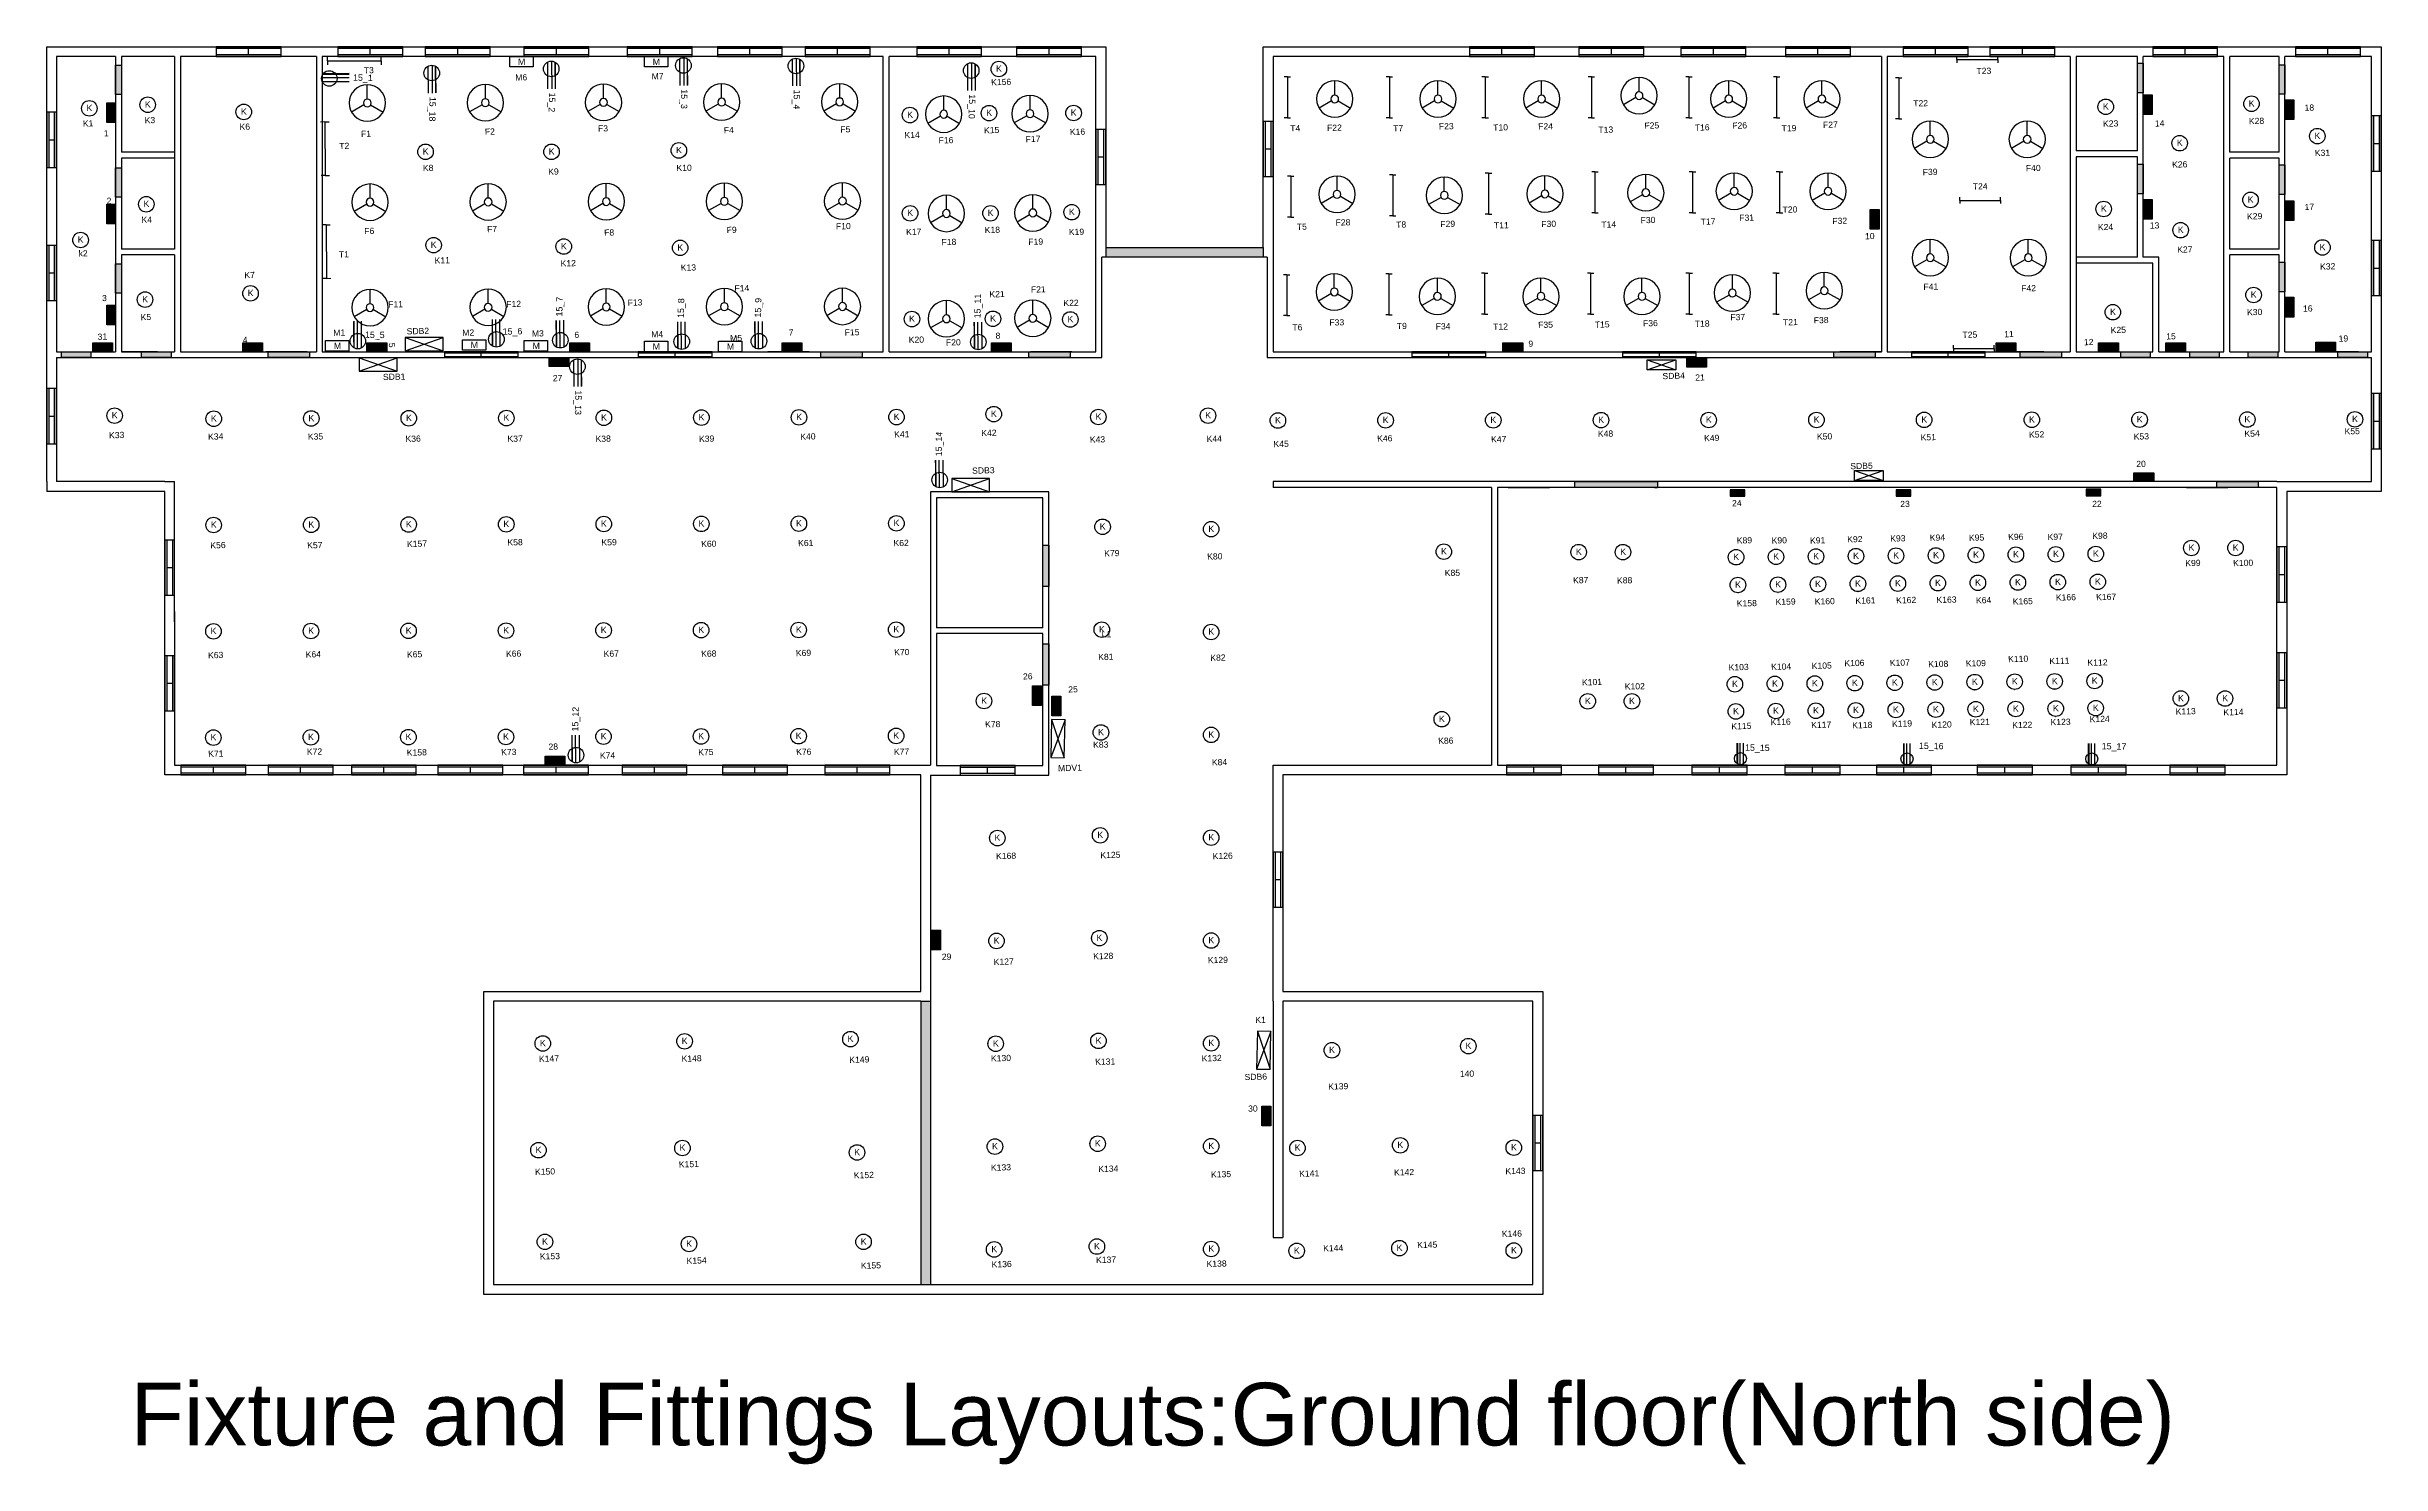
# Model space of a CAD drawing. Header units: inches. Extents: x 29 to 3534, y -159 to 1281.
# Drawn here: x 29 to 2401, y -159 to 1281 of the extents above; entities that cross this region are included whole.
import ezdxf

# ---------------------------------------------------------------- set-up
doc = ezdxf.new("R2010")
doc.units = ezdxf.units.IN
doc.header["$MEASUREMENT"] = 0
doc.layers.add('Door', color=7, linetype='Continuous', true_color=0xf00e0a)
doc.layers.add('Window', color=7, linetype='Continuous', true_color=0xd6300a)
doc.layers.add('Electrical Blocks', color=7, linetype='Continuous')
doc.layers.add('hatches', color=7, linetype='Continuous')
doc.styles.get("Standard").update_dxf_attribs({"font": 'arial.ttf'})

msp = doc.modelspace()

# ---------------------------------------------------------------- texts
at = {"layer": 'Electrical Blocks'}
for s, rotation, p in [('T3', 1.5415, (351.4, 1253.9)), ('T23', 1.5415, (1989.9, 1253.2)), ('M6', 1.5415, (505.3, 1246.6)), ('M7', 1.5415, (643.9, 1247.8)), ('K156', 1.5415, (988.8, 1241.8)), ('K3', 1.5415, (128.8, 1203.2)), ('T22', 1.5415, (1925.7, 1220.3)), ('18', 1.5415, (2323.3, 1215.9)), ('K1', 1.5415, (66, 1199.8)), ('K1', 1.5415, (66, 1199.8)), ('1', 1.5415, (87.3, 1189.9)), ('K6', 1.5415, (225.2, 1196.5)), ('F1', 1.5415, (348.6, 1189.3)), ('F2', 1.5415, (474.4, 1191.6)), ('F3', 1.5415, (589.4, 1194.8)), ('F4', 1.5415, (717.2, 1193)), ('F5', 1.5415, (835.6, 1193.8)), ('K14', 1.5415, (900.8, 1188)), ('F16', 1.5415, (935.4, 1182.7)), ('K15', 1.5415, (981.6, 1193)), ('F17', 1.5415, (1023.9, 1184)), ('K16', 1.5415, (1068.8, 1191.3)), ('T4', 1.5415, (1292.7, 1194.9)), ('F22', 1.5415, (1330.1, 1195.4)), ('T7', 1.5415, (1397.3, 1194.9)), ('F23', 1.5415, (1443.7, 1196.9)), ('T10', 1.5415, (1498.9, 1195.7)), ('F24', 1.5415, (1544.6, 1196.9)), ('T13', 1.5415, (1605.8, 1193.4)), ('F25', 1.5415, (1652.6, 1197.7)), ('T16', 1.5415, (1703.7, 1195.7)), ('F26', 1.5415, (1741.8, 1197.7)), ('T19', 1.5415, (1791.9, 1194.9)), ('F27', 1.5415, (1834, 1198.5)), ('K23', 1.5415, (2118.5, 1199.7)), ('14', 1.5415, (2171.2, 1199.9)), ('K28', 1.5415, (2266.7, 1202.3)), ('T2', 1.5415, (326.5, 1177)), ('K26', 1.5415, (2188.7, 1158.1)), ('K31', 1.5415, (2333.7, 1169.9)), ('K8', 1.5415, (411.5, 1154.6)), ('K9', 1.5415, (538.8, 1150.9)), ('K10', 1.5415, (669.1, 1154.6)), ('F39', 1.5415, (1935.3, 1150.5)), ('T24', 1.5415, (1986.2, 1135.9)), ('F40', 1.5415, (2040.1, 1154.4)), ('2', 1.5415, (90.2, 1121.3)), ('T20', 1.5415, (1792.9, 1112.3)), ('17', 1.5415, (2323.3, 1115)), ('K4', 1.5415, (125.6, 1102)), ('F6', 1.5415, (351.9, 1090.6)), ('F7', 1.5415, (476.7, 1092.5)), ('F8', 1.5415, (595.6, 1089)), ('F9', 1.5415, (720.1, 1091.7)), ('F10', 1.5415, (831.1, 1095.4)), ('K17', 1.5415, (902.4, 1089.6)), ('K18', 1.5415, (982.3, 1091.6)), ('K19', 1.5415, (1067.8, 1089.6)), ('T5', 1.5415, (1299.4, 1094.9)), ('F28', 1.5415, (1338.8, 1099.2)), ('T8', 1.5415, (1400.3, 1097.1)), ('F29', 1.5415, (1445.2, 1097.7)), ('T11', 1.5415, (1499.7, 1096.3)), ('F30', 1.5415, (1547.8, 1097.7)), ('T14', 1.5415, (1608.8, 1097.1)), ('F30', 1.5415, (1648.7, 1101.6)), ('T17', 1.5415, (1709.7, 1100.1)), ('F31', 1.5415, (1748.9, 1104)), ('F32', 1.5415, (1843.5, 1100.8)), ('10', 1.5415, (1876.7, 1085.4)), ('K24', 1.5415, (2113.3, 1094.5)), ('13', 1.5415, (2166, 1096.2)), ('K29', 1.5415, (2264.8, 1105.5)), ('k2', 1.5415, (61.7, 1067.8)), ('T1', 1.5415, (326.1, 1066.8)), ('F18', 1.5415, (938.4, 1079.3)), ('F19', 1.5415, (1026.6, 1079.6)), ('K27', 1.5415, (2193.9, 1071.7)), ('K7', 1.5415, (230.1, 1045.8)), ('K11', 1.5415, (423.4, 1060.7)), ('K12', 1.5415, (551.4, 1057.7)), ('K13', 1.5415, (673.5, 1053.3)), ('K32', 1.5415, (2339, 1054.5)), ('3', 1.5415, (85.5, 1022.5)), ('F11', 1.5415, (376.2, 1016)), ('F12', 1.5415, (496.2, 1016.3)), ('F13', 1.5415, (619.5, 1017.8)), ('F14', 1.5415, (728, 1032.3)), ('K21', 1.5415, (987.1, 1026.3)), ('F21', 1.5415, (1029.2, 1031.1)), ('K22', 1.5415, (1062.2, 1017.4)), ('F41', 1.5415, (1936, 1033.9)), ('F42', 1.5415, (2035.4, 1032.3)), ('K5', 1.5415, (124.7, 1003.1)), ('T6', 1.5415, (1294.9, 992.6)), ('F33', 1.5415, (1332.5, 997.6)), ('T9', 1.5415, (1401, 994)), ('F34', 1.5415, (1440.5, 993.6)), ('T12', 1.5415, (1498.9, 993.3)), ('F35', 1.5415, (1544.6, 995.2)), ('T15', 1.5415, (1602.1, 995.5)), ('F36', 1.5415, (1651.1, 996.8)), ('T18', 1.5415, (1703.7, 996.3)), ('F37', 1.5415, (1739.9, 1003)), ('T21', 1.5415, (1793.4, 997.8)), ('F38', 1.5415, (1824.6, 999.9)), ('K25', 1.5415, (2126.3, 989.9)), ('K30', 1.5415, (2264.8, 1008.1)), ('16', 1.5415, (2321.7, 1011.8)), ('31', 1.5415, (81, 983.2)), ('4', 1.5415, (228.5, 980)), ('M1', 1.5415, (320.4, 987.2)), ('5', 271.5415, (376.8, 980.1)), ('SDB2', 1.5415, (395, 988.7)), ('M2', 1.5415, (451.5, 987.2)), ('M3', 1.5415, (522.2, 986.4)), ('6', 1.5415, (565.4, 985.1)), ('M4', 1.5415, (643.5, 985.6)), ('M5', 1.5415, (723.6, 981.7)), ('7', 1.5415, (783.1, 987.4)), ('F15', 1.5415, (840, 987.5)), ('K20', 1.5415, (905.1, 980)), ('F20', 1.5415, (942.9, 977.3)), ('8', 1.5415, (993.4, 984.2)), ('9', 1.5415, (1534.7, 976.1)), ('T25', 1.5415, (1975.7, 985.1)), ('11', 1.5415, (2018.1, 985.8)), ('12', 1.5415, (2099.1, 977.7)), ('15', 1.5415, (2182.7, 983.5)), ('19', 1.5415, (2357.9, 981.3)), ('SDB1', 1.5415, (370.9, 942.3)), ('SDB4', 1.5415, (1670.9, 943.2)), ('27', 1.5415, (543.5, 941.1)), ('21', 1.5415, (1704.2, 941.7)), ('K33', 1.5415, (92.6, 883.1)), ('K34', 1.5415, (193.2, 881.6)), ('K35', 1.5415, (294.6, 881.6)), ('K36', 1.5415, (393.8, 879.4)), ('K37', 1.5415, (497.4, 879.4)), ('K38', 1.5415, (586.9, 879.4)), ('K39', 1.5415, (692, 879.4)), ('K40', 1.5415, (794.9, 881.6)), ('K41', 1.5415, (890.3, 883.9)), ('K42', 1.5415, (978.8, 885.3)), ('K43', 1.5415, (1089.1, 878.6)), ('K44', 1.5415, (1207.8, 879.4)), ('K45', 1.5415, (1275.7, 874.1)), ('K46', 1.5415, (1381, 879.7)), ('K47', 1.5415, (1496.8, 878.9)), ('K48', 1.5415, (1605.3, 884.5)), ('K49', 1.5415, (1713.2, 880.1)), ('K50', 1.5415, (1827.8, 881.7)), ('K51', 1.5415, (1933.2, 880.9)), ('K52', 1.5415, (2043.3, 883.7)), ('K53', 1.5415, (2149.7, 881.7)), ('K54', 1.5415, (2262.2, 884.6)), ('K55', 1.5415, (2363.9, 887)), ('SDB3', 1.5415, (969.5, 847.1)), ('SDB5', 1.5415, (1861.7, 851.7)), ('20', 1.5415, (2152.3, 853.9)), ('24', 1.5415, (1741.6, 814)), ('23', 1.5415, (1912.5, 813.2)), ('22', 1.5415, (2107.5, 813.3)), ('K89', 1.5415, (1746.4, 776.1)), ('K90', 1.5415, (1781.8, 776.1)), ('K92', 1.5415, (1858.6, 777.3)), ('K93', 1.5415, (1902.3, 778.1)), ('K94', 1.5415, (1942.5, 778.9)), ('K95', 1.5415, (1982.3, 778.9)), ('K96', 1.5415, (2022.1, 779.7)), ('K97', 1.5415, (2062.2, 779.7)), ('K98', 1.5415, (2107.6, 780.8)), ('K56', 1.5415, (195.5, 771.2)), ('K57', 1.5415, (293.9, 771.2)), ('K157', 1.5415, (395.3, 772.6)), ('K58', 1.5415, (497.4, 774.1)), ('K59', 1.5415, (592.9, 774.1)), ('K60', 1.5415, (694.2, 772.6)), ('K61', 1.5415, (792.7, 773.4)), ('K62', 1.5415, (889.6, 773.4)), ('K79', 1.5415, (1103.7, 763)), ('K80', 1.5415, (1208.3, 759.8)), ('K91', 1.5415, (1820.8, 776.1)), ('K99', 1.5415, (2202.1, 753.1)), ('K100', 1.5415, (2250.7, 753.1)), ('K85', 1.5415, (1449.7, 743.1)), ('K87', 1.5415, (1580.1, 735.7)), ('K88', 1.5415, (1624.7, 735.5)), ('K158', 1.5415, (1746.4, 712.1)), ('K159', 1.5415, (1785.8, 713.7)), ('K160', 1.5415, (1825.6, 714.1)), ('K161', 1.5415, (1866.9, 714.9)), ('K162', 1.5415, (1908.3, 715.3)), ('K163', 1.5415, (1949.3, 715.7)), ('K64', 1.5415, (1989.4, 715.3)), ('K165', 1.5415, (2026.8, 714.1)), ('K166', 1.5415, (2070.6, 718.1)), ('K167', 1.5415, (2111.5, 718.5)), ('K63', 1.5415, (193.2, 659.5)), ('K64', 1.5415, (292.4, 660.3)), ('K65', 1.5415, (395.3, 660.3)), ('K66', 1.5415, (495.9, 661)), ('K67', 1.5415, (595.1, 661)), ('K68', 1.5415, (694.2, 661)), ('K69', 1.5415, (790.4, 661.7)), ('K70', 1.5415, (890.3, 662.5)), ('K81', 1.5415, (1097.6, 657.7)), ('L1', 1.5415, (1101.1, 680.8)), ('26', 1.5415, (1021.2, 638)), ('K82', 1.5415, (1211.5, 656.9)), ('K103', 1.5415, (1738.1, 647.2)), ('K104', 1.5415, (1781.3, 647.7)), ('K105', 1.5415, (1822.5, 648.7)), ('K106', 1.5415, (1855.7, 651.4)), ('K107', 1.5415, (1901.9, 651.7)), ('K108', 1.5415, (1940.9, 650.4)), ('K109', 1.5415, (1979.1, 651.1)), ('K110', 1.5415, (2022.1, 655.6)), ('K111', 1.5415, (2064, 653.6)), ('K112', 1.5415, (2102.7, 651.9)), ('25', 1.5415, (1067.2, 624.8)), ('K101', 1.5415, (1589.1, 632)), ('K102', 1.5415, (1632.6, 627.7)), ('K78', 1.5415, (982.7, 589.3)), ('K115', 1.5415, (1740.9, 587.3)), ('K116', 1.5415, (1780.8, 591.6)), ('K117', 1.5415, (1822, 588.6)), ('K118', 1.5415, (1863.7, 588.3)), ('K119', 1.5415, (1904.1, 589.8)), ('K120', 1.5415, (1944.4, 588.8)), ('K121', 1.5415, (1983.1, 591.5)), ('K122', 1.5415, (2026.3, 588.5)), ('K123', 1.5415, (2065.2, 591.5)), ('K124', 1.5415, (2104.9, 594.5)), ('K113', 1.5415, (2192.3, 602.3)), ('K114', 1.5415, (2240.8, 601.5)), ('28', 1.5415, (539.1, 566.6)), ('K83', 1.5415, (1092.4, 568.5)), ('K86', 1.5415, (1443, 572.5)), ('K71', 1.5415, (193.3, 559.3)), ('K72', 1.5415, (293.6, 561.4)), ('K158', 1.5415, (395.1, 560.5)), ('K73', 1.5415, (491, 561)), ('K74', 1.5415, (591.3, 557.5)), ('K75', 1.5415, (691.2, 560.9)), ('K76', 1.5415, (790.7, 561.2)), ('K77', 1.5415, (890, 561.3)), ('MDV1', 1.5415, (1056.8, 544.7)), ('K84', 1.5415, (1213.1, 550.7)), ('K168', 1.5415, (993.8, 455.4)), ('K125', 1.5415, (1099.8, 456.3)), ('K126', 1.5415, (1213.9, 455.4)), ('29', 1.5415, (938.7, 353.1)), ('K128', 1.5415, (1092.5, 353.6)), ('K129', 1.5415, (1209, 349.6)), ('K127', 1.5415, (991.4, 347.9)), ('K1', 1.5415, (1257.2, 288.9)), ('K147', 1.5415, (529.4, 249.4)), ('K148', 1.5415, (674.3, 249.6)), ('K149', 1.5415, (844.7, 248.4)), ('K130', 1.5415, (988.6, 249.9)), ('K131', 1.5415, (1094.5, 246.3)), ('K132', 1.5415, (1202.7, 249.9)), ('SDB6', 1.5415, (1246.3, 230.9)), ('140', 1.5415, (1465, 234.1)), ('K139', 1.5415, (1331.3, 221.2)), ('30', 1.5415, (1249.9, 198.8)), ('K151', 1.5415, (671.5, 142.1)), ('K133', 1.5415, (988.6, 138.8)), ('K134', 1.5415, (1097.7, 137.5)), ('K150', 1.5415, (525.4, 134.6)), ('K152', 1.5415, (849.3, 131)), ('K135', 1.5415, (1212.2, 131.9)), ('K141', 1.5415, (1301.8, 132.6)), ('K142', 1.5415, (1398.2, 133.9)), ('K143', 1.5415, (1511.3, 135.2)), ('K146', 1.5415, (1507.7, 71.5)), ('K153', 1.5415, (530.3, 48.5)), ('K154', 1.5415, (679.4, 44.2)), ('K137', 1.5415, (1095.4, 45)), ('K138', 1.5415, (1207.7, 41)), ('K144', 1.5415, (1326.2, 56.8)), ('K145', 1.5415, (1421.7, 60.2)), ('K155', 1.5415, (856.5, 39.2)), ('K136', 1.5415, (989.3, 40.5))]:
    msp.add_text(s, height=6.26, rotation=rotation).set_placement(p)
msp.add_text('Fixture and Fittings Layouts:Ground floor(North side)', height=63.704).set_placement((114.3, -140.3))
for s, rotation, p in [('15_2', 268.867, (539.6, 1234.5)), ('15_3', 268.867, (673.9, 1237.9)), ('15_4', 268.867, (788.3, 1237.5)), ('15_18', 268.867, (418.2, 1230.2)), ('15_10', 268.867, (966.3, 1232.8)), ('15_7', 88.867, (553.1, 1006.9)), ('15_8', 88.867, (676.6, 1005.4)), ('15_9', 88.867, (755, 1005.8)), ('15_11', 88.867, (977.9, 1005)), ('15_5', 358.867, (352.5, 985.3)), ('15_6', 0.9786, (492.5, 988.4)), ('15_13', 268.867, (566.3, 931.9)), ('15_14', 88.867, (938.6, 864.8)), ('15_12', 88.867, (569.2, 585.2)), ('15_15', 358.867, (1754.7, 565.8)), ('15_16', 358.867, (1931.4, 567.6)), ('15_17', 358.867, (2117.1, 567.2))]:
    msp.add_text(s, height=6.43, rotation=rotation, dxfattribs=at).set_placement(p)

# ---------------------------------------------------------------- blocks, each defined once
blk = doc.blocks.new('bathroom door')
at = {"true_color": 0x636466}
h = blk.add_hatch(color=251, dxfattribs=at)
h.dxf.hatch_style = 1
h.paths.add_polyline_path([(30, 0), (30, 6), (0, 6), (0, 0)])
at = {"color": 251, "true_color": 0x636466}
blk.add_lwpolyline([(0, 6), (30, 6), (30, 0), (0, 0)], close=True, dxfattribs=at)
blk = doc.blocks.new('door 2')
at = {"true_color": 0x636466}
h = blk.add_hatch(color=251, dxfattribs=at)
h.dxf.hatch_style = 1
h.paths.add_polyline_path([(0, 6), (-42, 6), (-42, 0), (0, 0)])
at = {"color": 251, "true_color": 0x636466}
blk.add_lwpolyline([(-42, 6), (0, 6), (0, 0), (-42, 0)], close=True, dxfattribs=at)
blk = doc.blocks.new('Window 5.5 feet')
at = {"layer": 'Window'}
for p, q in [((66, 10), (0, 10)), ((0, 10), (0, 0)), ((66, 8), (0, 8)), ((0, 2), (66, 2)), ((0, 0), (66, 0)), ((33, 2), (33, 8)), ((66, 0), (66, 10))]:
    blk.add_line(p, q, dxfattribs=at)
blk = doc.blocks.new('window small')
at = {"layer": 'Window'}
for p, q in [((56.1, 10), (0, 10)), ((0, 10), (0, 0)), ((56.1, 8), (0, 8)), ((0, 2), (56.1, 2)), ((0, 0), (56.1, 0)), ((28, 2), (28, 8)), ((56.1, 0), (56.1, 10))]:
    blk.add_line(p, q, dxfattribs=at)
blk = doc.blocks.new('window 6')
at = {"layer": 'Window'}
for p, q in [((75, 5.9), (0, 5.9)), ((0, 5.9), (0, 0)), ((75, 4.7), (0, 4.7)), ((0, 1.2), (75, 1.2)), ((0, 0), (75, 0)), ((37.5, 1.2), (37.5, 4.7)), ((75, 0.1), (75, 6))]:
    blk.add_line(p, q, dxfattribs=at)
blk = doc.blocks.new('civil')
at = {"true_color": 0x939598}
h = blk.add_hatch(color=252, dxfattribs=at)
h.dxf.hatch_style = 1
h.paths.add_polyline_path([(761.6, -240), (751.6, -240), (751.6, -528), (761.6, -528)])
at = {"layer": 'Door', "true_color": 0x636466}
h = blk.add_hatch(color=251, dxfattribs=at)
h.dxf.hatch_style = 1
h.paths.add_polyline_path([(1500.3, 282), (1500.3, 288), (1416.3, 288), (1416.3, 282)])
for p, q in [((-66.4, 720), (-66.4, 420)), ((-60.4, 720), (-60.4, 622.8)), ((-6.4, 720), (-6.4, 612.4)), ((-0.4, 720), (-0.4, 420)), ((137.6, 720), (137.6, 420)), ((143.6, 720), (143.6, 420)), ((713.6, 420), (713.6, 720)), ((719.6, 420), (719.6, 720)), ((1727.6, 720), (1727.6, 420)), ((1733.6, 720), (1733.6, 420)), ((1919.6, 720), (1919.6, 420)), ((1925.6, 720), (1925.6, 624)), ((1987.7, 624), (1987.7, 720)), ((1993.7, 516), (1993.7, 720)), ((2075.6, 420), (2075.6, 720)), ((2081.6, 622.8), (2081.6, 720)), ((2131.7, 622.8), (2131.7, 720)), ((2137.7, 420), (2137.7, 720)), ((-6.4, 622.8), (-60.4, 622.8)), ((-60.4, 616.8), (-60.4, 524.4)), ((-6.4, 616.8), (-60.4, 616.8)), ((-6.4, 616.8), (-6.4, 524.4)), ((1987.7, 624), (1925.6, 624)), ((1925.6, 618), (1925.6, 420)), ((1987.7, 618), (1925.6, 618)), ((1987.7, 516), (1987.7, 618)), ((2131.7, 622.8), (2081.6, 622.8)), ((2081.6, 524.4), (2081.6, 616.8)), ((2131.7, 616.8), (2081.6, 616.8)), ((2131.7, 524.4), (2131.7, 616.8)), ((-6.4, 524.4), (-60.4, 524.4)), ((2131.7, 524.4), (2081.6, 524.4)), ((-60.4, 518.4), (-60.4, 420)), ((-6.4, 518.4), (-60.4, 518.4)), ((-6.4, 518.4), (-6.4, 420)), ((1987.7, 516), (1925.6, 516)), ((2003.6, 510), (1925.6, 510)), ((2009.6, 516), (1993.7, 516)), ((2003.6, 420), (2003.6, 510)), ((2009.6, 504), (2009.6, 516)), ((2009.6, 420), (2009.6, 504)), ((2081.6, 420), (2081.6, 518.4)), ((2131.7, 518.4), (2081.6, 518.4)), ((2131.7, 420), (2131.7, 518.4)), ((-6.4, 423), (-6.4, 423)), ((1925.6, 420), (2003.6, 420)), ((1925.6, 420), (2003.6, 420)), ((2009.6, 420), (2075.6, 420)), ((2009.6, 420), (2063.6, 420)), ((2009.6, 420), (2075.6, 420)), ((2081.6, 420), (2117.6, 420)), ((-136.4, 288), (-136.4, 278)), ((-16.4, 288), (-126.4, 288)), ((-16.4, 288), (-6.4, 288)), ((-6.4, 145.6), (-6.4, 288)), ((1337.6, 288), (1109.6, 288)), ((1109.6, 288), (1109.6, 282)), ((2129.6, 288), (1337.6, 288)), ((881.6, 277.6), (761.6, 277.6)), ((761.6, 277.6), (761.6, 0)), ((875.6, 271.6), (767.6, 271.6)), ((767.6, 271.6), (767.6, 139.6)), ((875.6, 139.6), (875.6, 271.6)), ((881.6, -10.4), (881.6, 277.6)), ((1331.6, 282), (1109.6, 282)), ((1331.6, 282), (1331.6, 0)), ((1337.6, 282), (1337.6, 0)), ((2129.6, 282), (1337.6, 282)), ((875.6, 139.6), (767.6, 139.6)), ((767.6, 133.6), (767.6, -0.4)), ((875.6, 133.6), (767.6, 133.6)), ((875.6, -0.4), (875.6, 133.6)), ((761.6, -10.4), (881.6, -10.4)), ((767.6, -0.4), (875.6, -0.4)), ((1337.6, -10), (1337.6, -10.4)), ((751.6, -240), (751.6, -528)), ((751.6, -240), (761.6, -240)), ((761.6, -240), (761.6, -528)), ((1109.6, -240), (1109.6, -480)), ((1119.6, -240), (1119.6, -480)), ((1109.6, -480), (1119.6, -480))]:
    blk.add_line(p, q)
for points in [[(-136.4, 288), (-136.4, 730), (939.6, 730), (939.6, 526), (1099.6, 526), (1099.6, 730), (2235.6, 730), (2235.6, 278), (2139.6, 278), (2139.6, -10), (1119.6, -10), (1119.6, -230), (1383.6, -230), (1383.6, -538), (307.6, -538), (307.6, -230), (751.6, -230), (751.6, -10), (-16.4, -10), (-16.4, 156), (-16.4, 278), (-136.4, 278)], [(-66.4, 720), (-126.4, 720), (-126.4, 420)], [(-6.4, 720), (-60.4, 720)], [(137.6, 720), (-0.4, 720)], [(713.6, 720), (143.6, 720)], [(929.6, 516), (929.6, 720), (719.6, 720)], [(1727.6, 720), (1109.6, 720), (1109.6, 516)], [(1919.6, 720), (1733.6, 720)], [(1987.7, 720), (1925.6, 720)], [(2075.6, 720), (1993.7, 720)], [(2131.7, 720), (2081.6, 720)], [(2225.6, 420), (2225.6, 720), (2137.7, 720)], [(-126.4, 414), (935.6, 414), (935.6, 516)], [(719.6, 420), (929.6, 420), (929.6, 516)], [(1103.6, 516), (935.6, 516)], [(1103.6, 516), (1103.6, 414), (2225.6, 414)], [(1109.6, 516), (1109.6, 420), (1727.6, 420)], [(-126.4, 420), (-66.4, 420)], [(-126.4, 414), (-126.4, 288)], [(-66, 414), (-24, 414)], [(-60.4, 420), (-6.4, 420)], [(-24, 420), (-60.4, 420)], [(-0.4, 420), (137.6, 420)], [(128.3, 420), (86.3, 420)], [(86.3, 414), (128.3, 414)], [(143.6, 420), (713.6, 420)], [(638.4, 420), (596.4, 420)], [(596.4, 414), (638.4, 414)], [(905.2, 420), (863.2, 420)], [(863.2, 414), (905.2, 414)], [(1727.6, 420), (1685.6, 420)], [(1685.6, 414), (1727.6, 414)], [(1733.6, 420), (1919.6, 420)], [(1892.6, 420), (1892.6, 420), (1850.6, 420)], [(1850.6, 414), (1892.6, 414)], [(1925.6, 420), (2003.6, 420)], [(2009.6, 420), (2075.6, 420)], [(2081.6, 420), (2131.7, 420)], [(2129.6, 288), (2225.6, 288), (2225.6, 414)], [(2137.7, 420), (2225.6, 420)], [(2212.4, 420), (2212.4, 420), (2170.4, 420)], [(2170.4, 414), (2212.4, 414)], [(1390.5, 288), (1348.5, 288)], [(2079.6, 288), (2037.6, 288)], [(1337.6, 0), (2129.6, 0), (2129.6, 282)], [(1348.5, 282), (1390.5, 282)], [(2037.6, 282), (2079.6, 282)], [(-6.4, 156), (-6.4, 0), (761.6, 0)], [(1109.6, -240), (1109.6, 0), (1331.6, 0)], [(761.6, -10.4), (761.6, -240)], [(751.6, -240), (317.6, -240), (317.6, -528), (1373.6, -528), (1373.6, -240), (1119.6, -240)]]:
    blk.add_lwpolyline(points)
at = {"color": 251, "true_color": 0x636466}
blk.add_lwpolyline([(1416.3, 288), (1500.3, 288), (1500.3, 282), (1416.3, 282)], close=True, dxfattribs=at)
at = {"layer": 'Door'}
for p, q in [((1419.3, 282), (1416.3, 282)), ((1497.3, 282), (1500.3, 282))]:
    blk.add_line(p, q, dxfattribs=at)
for name, p in [('Window 5.5 feet', (35.7, 720)), ('Window 5.5 feet', (159.4, 720)), ('Window 5.5 feet', (248.2, 720)), ('Window 5.5 feet', (348.5, 720)), ('Window 5.5 feet', (453.4, 720)), ('Window 5.5 feet', (545, 720)), ('Window 5.5 feet', (634.1, 720)), ('Window 5.5 feet', (747.5, 720)), ('Window 5.5 feet', (849, 720)), ('Window 5.5 feet', (1309.1, 720)), ('Window 5.5 feet', (1420.3, 720)), ('Window 5.5 feet', (1524, 720)), ('Window 5.5 feet', (1630.2, 720)), ('Window 5.5 feet', (1749.8, 720)), ('Window 5.5 feet', (1837.9, 720)), ('Window 5.5 feet', (2003.3, 720)), ('Window 5.5 feet', (2148.4, 720)), ('window 6', (267.6, 414)), ('window 6', (464.6, 414)), ('window 6', (1250.6, 414)), ('window 6', (1464.6, 414)), ('window 6', (1758.1, 414)), ('Window 5.5 feet', (0, -10)), ('Window 5.5 feet', (88.6, -10)), ('Window 5.5 feet', (173.1, -10)), ('Window 5.5 feet', (261.1, -10)), ('Window 5.5 feet', (348.1, -10)), ('Window 5.5 feet', (448.1, -10)), ('Window 5.5 feet', (550.1, -10)), ('Window 5.5 feet', (654.1, -10)), ('window small', (1346.6, -10)), ('window small', (1440.1, -10)), ('window small', (1535.1, -10)), ('window small', (1629.6, -10)), ('window small', (1722.6, -10)), ('window small', (1825.1, -10)), ('window small', (1920.1, -10)), ('window small', (2020.7, -10)), ('window small', (791.6, -10.4))]:
    blk.add_blockref(name, p)
at = {"rotation": 270}
for p in [(-136.4, 663.5), (929.6, 646), (1099.6, 654.1), (2225.6, 659.6), (-136.4, 528.1), (2225.6, 533.1), (-136.4, 382.6), (2225.6, 377.6), (-16.4, 228.6), (2129.6, 221.6), (-16.4, 111.1), (2129.6, 114.1), (1109.6, -88.4), (1373.6, -356)]:
    blk.add_blockref('window small', p, dxfattribs=at)
at = {"layer": 'hatches', "color": 251, "true_color": 0x636466}
for name, p, rotation in [('bathroom door', (1987.7, 713.2), 270), ('bathroom door', (2131.7, 711.7), 270), ('bathroom door', (-60.4, 681.3), 90), ('bathroom door', (-60.4, 577), 90), ('bathroom door', (1987.7, 610.6), 270), ('bathroom door', (2131.7, 609.8), 270), ('bathroom door', (-60.4, 479.5), 90), ('bathroom door', (2131.7, 510.9), 270), ('door 2', (881.6, 223.6), 90), ('door 2', (881.6, 123.3), 90)]:
    blk.add_blockref(name, p, dxfattribs=dict(at, rotation=rotation))
for name, p in [('bathroom door', (-121.5, 414)), ('bathroom door', (-40, 414)), ('door 2', (130.6, 414)), ('door 2', (692.2, 414)), ('door 2', (903.6, 414)), ('door 2', (1721.2, 414)), ('door 2', (1910.8, 414)), ('bathroom door', (1970.8, 414)), ('bathroom door', (2040.9, 414)), ('bathroom door', (2100.4, 414)), ('bathroom door', (2191.4, 414)), ('door 2', (2110.5, 282))]:
    blk.add_blockref(name, p, dxfattribs=at)
blk = doc.blocks.new('*U2')
at = {"lineweight": -2}
blk.add_line((0, -7.3), (0, 7.3), dxfattribs=at)
blk = doc.blocks.new('*U3')
at = {"color": 0, "linetype": 'ByBlock', "lineweight": -2, "transparency": 16777216}
blk.add_blockref('*U2', (461.2, 98.4), dxfattribs=at)
for p, rotation in [((451.5, 81.5), 120), ((470.9, 81.5), 240)]:
    blk.add_blockref('*U2', p, dxfattribs=dict(at, rotation=rotation))
blk = doc.blocks.new('Fan')
at = {"lineweight": -2}
for radius in [18.5, 3.93]:
    blk.add_circle((0, 0), radius, dxfattribs=at)
blk.add_blockref('*U3', (-461.2, -87.2), dxfattribs=at)
blk = doc.blocks.new('Celling Light Type k Same')
at = {"layer": 'Electrical Blocks'}
blk.add_circle((12.1, 0), 7.89, dxfattribs=at)
blk.add_text('K', height=6.43, dxfattribs=at).set_placement((9.2, -2.8))
blk = doc.blocks.new('Fluorescent Wall Light .F')
at = {"lineweight": -2}
for p, q in [((-27.2, 0), (-27.2, 4.3)), ((-27.2, 0), (-27.2, 1.6)), ((-27.2, 0), (27.2, 0)), ((-27.2, 0), (-27.2, -4.3)), ((27.2, 0), (27.2, 4.3)), ((27.2, 0), (27.2, -4.3))]:
    blk.add_line(p, q, dxfattribs=at)
blk = doc.blocks.new('Switch board concealed same')
at = {"true_color": 0x939598}
h = blk.add_hatch(color=252, dxfattribs=at)
h.dxf.hatch_style = 1
h.paths.add_polyline_path([(10, 9), (-10, 9), (-10, 0), (10, 0)])
blk.add_lwpolyline([(-10, 9), (10, 9), (10, 0), (-10, 0)], close=True)
blk = doc.blocks.new('3')
at = {"layer": 'Electrical Blocks', "lineweight": -2}
h = blk.add_hatch(color=256, dxfattribs=at)
h.dxf.hatch_style = 1
edge = h.paths.add_edge_path()
edge.add_arc((0, 0), 6.13, 412.8853, 419.2745)
edge.add_line((3.1, 5.3), (3.1, -5.7))
edge.add_arc((1, 0.1), 6.13, 290.0126, 295.7671)
edge.add_line((3.7, -5.5), (3.7, 4.9))
h = blk.add_hatch(color=256, dxfattribs=at)
h.dxf.hatch_style = 1
h.paths.add_polyline_path([(3.1, -5.3), (3.1, -15.7), (3.7, -15.7), (3.7, -4.9, -0.027886)])
for p, q in [((-2.7, -15.7), (-2.7, 5.5)), ((0.5, -15.7), (0.5, 6.1)), ((3.1, -15.7), (3.1, 5.3))]:
    blk.add_line(p, q, dxfattribs=at)
at = {"layer": 'Electrical Blocks', "color": 0, "linetype": 'ByBlock', "lineweight": -2}
blk.add_line((3.7, -15.7), (3.7, 4.9), dxfattribs=at)
at = {"layer": 'Electrical Blocks', "lineweight": -2}
blk.add_circle((0, 0), 6.13, dxfattribs=at)
blk = doc.blocks.new('Distribution Board')
at = {"lineweight": -2}
for p, q in [((5, 0), (43.5, 13.6)), ((43.5, 13.6), (5, 13.6)), ((5, 13.6), (43.5, 0))]:
    blk.add_line(p, q, dxfattribs=at)
blk.add_lwpolyline([(5, 0), (43.5, 0), (43.5, 13.6), (5, 13.6)], close=True, dxfattribs=at)
blk = doc.blocks.new('MCB At skirting same')
at = {"lineweight": -2}
blk.add_lwpolyline([(0, 5.3), (23.7, 5.3), (23.7, -5.3), (0, -5.3)], close=True, dxfattribs=at)
at = {"layer": 'Electrical Blocks'}
blk.add_text('M', height=6.43, dxfattribs=at).set_placement((8.4, -3.2))
blk = doc.blocks.new('SOCKET')
at = {"layer": 'Electrical Blocks', "lineweight": -2}
h = blk.add_hatch(color=256, dxfattribs=at)
h.dxf.hatch_style = 1
edge = h.paths.add_edge_path()
edge.add_arc((6.3, -4.7), 7.89, 143.3643, 149.7536)
edge.add_line((-0.5, -0.7), (13.7, -0.6))
edge.add_arc((6.3, -3.4), 7.89, 20.4916, 26.2461)
edge.add_line((13.3, 0.1), (0, 0))
h = blk.add_hatch(color=256, dxfattribs=at)
h.dxf.hatch_style = 1
h.paths.add_polyline_path([(13.1, -0.6), (26.5, -0.5), (26.5, 0.2), (12.6, 0.1, -0.027886)])
for p, q in [((26.6, -3.9), (-1.5, -4.1)), ((26.6, -8), (-0.7, -8.2)), ((26.5, -0.5), (-0.5, -0.7))]:
    blk.add_line(p, q, dxfattribs=at)
blk.add_circle((6.3, -4.7), 7.89, dxfattribs=at)
at = {"layer": 'Electrical Blocks'}
blk.add_text('15_1', height=6.43, rotation=358.867, dxfattribs=at).set_placement((30.4, -6.9))

# ---------------------------------------------------------------- hatches: boundary and pattern name
at = {"true_color": 0xc7c8ca}
h = msp.add_hatch(color=9, dxfattribs=at)
h.dxf.hatch_style = 1
h.paths.add_polyline_path([(1265.2, 1077.1), (1105.2, 1077.1), (1105.2, 1067.1), (1265.2, 1067.1)])
at = {"layer": 'Electrical Blocks', "lineweight": -2}
h = msp.add_hatch(color=256, dxfattribs=at)
h.dxf.hatch_style = 1
edge = h.paths.add_edge_path()
edge.add_arc((420.4, 1254.3), 7.89, 53.3643, 59.7536)
edge.add_line((424.3, 1261.1), (424.5, 1247))
edge.add_arc((421.7, 1254.4), 7.89, -69.5084, -63.7539)
edge.add_line((425.2, 1247.3), (425.1, 1260.6))
h = msp.add_hatch(color=256, dxfattribs=at)
h.dxf.hatch_style = 1
edge = h.paths.add_edge_path()
edge.add_arc((541.8, 1258.5), 7.89, 53.3643, 59.7536)
edge.add_line((545.8, 1265.3), (545.9, 1251.2))
edge.add_arc((543.1, 1258.6), 7.89, -69.5084, -63.7539)
edge.add_line((546.6, 1251.5), (546.5, 1264.8))
h = msp.add_hatch(color=256, dxfattribs=at)
h.dxf.hatch_style = 1
edge = h.paths.add_edge_path()
edge.add_arc((676.1, 1262), 7.89, 53.3643, 59.7536)
edge.add_line((680.1, 1268.8), (680.2, 1254.6))
edge.add_arc((677.4, 1262), 7.89, -69.5084, -63.7539)
edge.add_line((680.9, 1254.9), (680.8, 1268.3))
h = msp.add_hatch(color=256, dxfattribs=at)
h.dxf.hatch_style = 1
edge = h.paths.add_edge_path()
edge.add_arc((790.4, 1261.5), 7.89, 53.3643, 59.7536)
edge.add_line((794.4, 1268.3), (794.5, 1254.2))
edge.add_arc((791.8, 1261.6), 7.89, -69.5084, -63.7539)
edge.add_line((795.3, 1254.5), (795.2, 1267.9))
h = msp.add_hatch(color=256, dxfattribs=at)
h.dxf.hatch_style = 1
edge = h.paths.add_edge_path()
edge.add_arc((968.5, 1256.8), 7.89, 53.3643, 59.7536)
edge.add_line((972.4, 1263.6), (972.6, 1249.5))
edge.add_arc((969.8, 1256.9), 7.89, -69.5084, -63.7539)
edge.add_line((973.3, 1249.8), (973.2, 1263.2))
h = msp.add_hatch(color=256, dxfattribs=at)
h.dxf.hatch_style = 1
h.paths.add_polyline_path([(424.4, 1247.5), (424.6, 1234.1), (425.3, 1234.1), (425.2, 1248, -0.027886)])
h = msp.add_hatch(color=256, dxfattribs=at)
h.dxf.hatch_style = 1
h.paths.add_polyline_path([(545.9, 1251.7), (546, 1238.3), (546.7, 1238.3), (546.6, 1252.2, -0.027886)])
h = msp.add_hatch(color=256, dxfattribs=at)
h.dxf.hatch_style = 1
h.paths.add_polyline_path([(680.2, 1255.2), (680.3, 1241.8), (681, 1241.8), (680.9, 1255.7, -0.027886)])
h = msp.add_hatch(color=256, dxfattribs=at)
h.dxf.hatch_style = 1
h.paths.add_polyline_path([(794.5, 1254.8), (794.7, 1241.3), (795.4, 1241.3), (795.3, 1255.3, -0.027886)])
h = msp.add_hatch(color=256, dxfattribs=at)
h.dxf.hatch_style = 1
h.paths.add_polyline_path([(972.6, 1250.1), (972.7, 1236.6), (973.4, 1236.6), (973.3, 1250.6, -0.027886)])
h = msp.add_hatch(color=256, dxfattribs=at)
h.dxf.hatch_style = 1
h.paths.add_polyline_path([(341.2, 988.7), (341.1, 1002.1), (340.4, 1002.1), (340.5, 988.2, -0.027886)])
h = msp.add_hatch(color=256, dxfattribs=at)
h.dxf.hatch_style = 1
h.paths.add_polyline_path([(482, 990.5), (481.9, 1003.9), (481.2, 1003.9), (481.3, 990, -0.027886)])
h = msp.add_hatch(color=256, dxfattribs=at)
h.dxf.hatch_style = 1
h.paths.add_polyline_path([(546.9, 989.6), (546.8, 1003), (546, 1003), (546.2, 989.1, -0.027886)])
h = msp.add_hatch(color=256, dxfattribs=at)
h.dxf.hatch_style = 1
h.paths.add_polyline_path([(670.4, 988.1), (670.2, 1001.6), (669.5, 1001.5), (669.6, 987.6, -0.027886)])
h = msp.add_hatch(color=256, dxfattribs=at)
h.dxf.hatch_style = 1
h.paths.add_polyline_path([(748.8, 988.5), (748.6, 1002), (747.9, 1002), (748, 988, -0.027886)])
h = msp.add_hatch(color=256, dxfattribs=at)
h.dxf.hatch_style = 1
h.paths.add_polyline_path([(971.7, 987.7), (971.5, 1001.2), (970.8, 1001.2), (970.9, 987.2, -0.027886)])
h = msp.add_hatch(color=256, dxfattribs=at)
h.dxf.hatch_style = 1
edge = h.paths.add_edge_path()
edge.add_arc((345.3, 981.9), 7.89, 233.3643, 239.7536)
edge.add_line((341.3, 975.1), (341.2, 989.2))
edge.add_arc((344, 981.9), 7.89, 110.4916, 116.2461)
edge.add_line((340.5, 988.9), (340.6, 975.6))
h = msp.add_hatch(color=256, dxfattribs=at)
h.dxf.hatch_style = 1
edge = h.paths.add_edge_path()
edge.add_arc((486.1, 983.7), 7.89, 233.3643, 239.7536)
edge.add_line((482.1, 976.9), (482, 991))
edge.add_arc((484.8, 983.6), 7.89, 110.4916, 116.2461)
edge.add_line((481.3, 990.7), (481.4, 977.4))
h = msp.add_hatch(color=256, dxfattribs=at)
h.dxf.hatch_style = 1
edge = h.paths.add_edge_path()
edge.add_arc((551, 982.8), 7.89, 233.3643, 239.7536)
edge.add_line((547, 976), (546.9, 990.1))
edge.add_arc((549.6, 982.7), 7.89, 110.4916, 116.2461)
edge.add_line((546.2, 989.8), (546.3, 976.5))
h = msp.add_hatch(color=256, dxfattribs=at)
h.dxf.hatch_style = 1
edge = h.paths.add_edge_path()
edge.add_arc((674.4, 981.4), 7.89, 233.3643, 239.7536)
edge.add_line((670.5, 974.5), (670.4, 988.7))
edge.add_arc((673.1, 981.3), 7.89, 110.4916, 116.2461)
edge.add_line((669.6, 988.4), (669.7, 975))
h = msp.add_hatch(color=256, dxfattribs=at)
h.dxf.hatch_style = 1
edge = h.paths.add_edge_path()
edge.add_arc((752.8, 981.8), 7.89, 233.3643, 239.7536)
edge.add_line((748.9, 975), (748.8, 989.1))
edge.add_arc((751.5, 981.7), 7.89, 110.4916, 116.2461)
edge.add_line((748, 988.8), (748.1, 975.4))
h = msp.add_hatch(color=256, dxfattribs=at)
h.dxf.hatch_style = 1
edge = h.paths.add_edge_path()
edge.add_arc((975.7, 981), 7.89, 233.3643, 239.7536)
edge.add_line((971.8, 974.1), (971.7, 988.3))
edge.add_arc((974.4, 980.9), 7.89, 110.4916, 116.2461)
edge.add_line((970.9, 988), (971, 974.6))
h = msp.add_hatch(color=256, dxfattribs=at)
h.dxf.hatch_style = 1
edge = h.paths.add_edge_path()
edge.add_arc((568.4, 956), 7.89, 53.3643, 59.7536)
edge.add_line((572.4, 962.8), (572.5, 948.6))
edge.add_arc((569.7, 956), 7.89, -69.5084, -63.7539)
edge.add_line((573.2, 949), (573.1, 962.3))
h = msp.add_hatch(color=256, dxfattribs=at)
h.dxf.hatch_style = 1
h.paths.add_polyline_path([(572.5, 949.2), (572.6, 935.8), (573.3, 935.8), (573.2, 949.7, -0.027886)])
h = msp.add_hatch(color=256, dxfattribs=at)
h.dxf.hatch_style = 1
h.paths.add_polyline_path([(932.4, 847.5), (932.3, 861), (931.5, 861), (931.7, 847, -0.027886)])
h = msp.add_hatch(color=256, dxfattribs=at)
h.dxf.hatch_style = 1
edge = h.paths.add_edge_path()
edge.add_arc((936.5, 840.8), 7.89, 233.3643, 239.7536)
edge.add_line((932.5, 834), (932.4, 848.1))
edge.add_arc((935.1, 840.7), 7.89, 110.4916, 116.2461)
edge.add_line((931.6, 847.8), (931.8, 834.4))
h = msp.add_hatch(color=256, dxfattribs=at)
h.dxf.hatch_style = 1
h.paths.add_polyline_path([(562.9, 567.9), (562.8, 581.4), (562.1, 581.4), (562.2, 567.4, -0.027886)])
h = msp.add_hatch(color=256, dxfattribs=at)
h.dxf.hatch_style = 1
edge = h.paths.add_edge_path()
edge.add_arc((567, 561.2), 7.89, 233.3643, 239.7536)
edge.add_line((563, 554.4), (562.9, 568.5))
edge.add_arc((565.7, 561.1), 7.89, 110.4916, 116.2461)
edge.add_line((562.2, 568.2), (562.3, 554.9))

# ---------------------------------------------------------------- linework, layer by layer
for p, q in [((1105.2, 1077.1), (1105.2, 1067.1)), ((1265.2, 1077.1), (1265.2, 1067.1)), ((191, 903), (191, 903)), ((1280, 893.3), (1280.1, 893.3)), ((190.9, 795), (190.9, 795)), ((1745.6, 754.4), (1745.7, 754.4)), ((1786.2, 754.8), (1786.3, 754.8)), ((1826.8, 755.2), (1826.9, 755.2)), ((1867.4, 755.5), (1867.5, 755.5)), ((1908, 755.9), (1908.2, 755.9)), ((1948.6, 756.2), (1948.8, 756.2)), ((1989.3, 756.6), (1989.4, 756.6)), ((2029.9, 757), (2030, 757)), ((2070.5, 757.3), (2070.6, 757.3)), ((1747.5, 726.2), (1747.7, 726.2)), ((1788.1, 726.5), (1788.3, 726.5)), ((1828.7, 726.9), (1828.9, 726.9)), ((1869.4, 727.3), (1869.5, 727.3)), ((1910, 727.6), (1910.1, 727.6)), ((1950.6, 728), (1950.7, 728)), ((1991.2, 728.4), (1991.4, 728.4)), ((2031.8, 728.7), (2032, 728.7)), ((2072.4, 729.1), (2072.6, 729.1)), ((190.7, 687), (190.7, 687)), ((1744.3, 625.3), (1744.5, 625.3)), ((1784.9, 625.7), (1785.1, 625.7)), ((1825.6, 626), (1825.7, 626)), ((1866.2, 626.4), (1866.3, 626.4)), ((1906.8, 626.8), (1906.9, 626.8)), ((1947.4, 627.1), (1947.6, 627.1)), ((1988, 627.5), (1988.2, 627.5)), ((2028.6, 627.9), (2028.8, 627.9)), ((2069.3, 628.2), (2069.4, 628.2)), ((1745.4, 597.7), (1745.5, 597.7)), ((1786, 598.1), (1786.1, 598.1)), ((1826.6, 598.4), (1826.8, 598.4)), ((1867.2, 598.8), (1867.4, 598.8)), ((1907.9, 599.2), (1908, 599.2)), ((1948.5, 599.5), (1948.6, 599.5)), ((1989.1, 599.9), (1989.2, 599.9)), ((2029.7, 600.3), (2029.8, 600.3)), ((2070.3, 600.6), (2070.5, 600.6)), ((190.5, 579), (190.5, 579)), ((987.1, 477.1), (987.1, 476.9)), ((1091.6, 479.9), (1091.6, 479.7)), ((986.3, 372.6), (986.3, 372.4)), ((1090.7, 375.4), (1090.7, 375.2)), ((985.5, 268.1), (985.5, 267.9)), ((1089.9, 270.9), (1089.9, 270.8)), ((1089.1, 166.4), (1089.1, 166.3)), ((984.7, 163.6), (984.7, 163.4)), ((1396.5, 164.8), (1396.5, 164.7)), ((983.8, 59.1), (983.8, 58.9)), ((1088.3, 61.9), (1088.3, 61.8)), ((1395.7, 60.3), (1395.7, 60.2))]:
    msp.add_line(p, q)
for p, q in [((417.1, 1234), (416.9, 1261.4)), ((421.2, 1234), (421, 1262.1)), ((424.6, 1234.1), (424.3, 1261.1)), ((538.5, 1238.2), (538.3, 1265.6)), ((542.6, 1238.3), (542.4, 1266.4)), ((546, 1238.3), (545.8, 1265.3)), ((672.8, 1241.7), (672.6, 1269)), ((676.9, 1241.7), (676.7, 1269.8)), ((680.3, 1241.8), (680.1, 1268.8)), ((787.2, 1241.3), (787, 1268.6)), ((791.3, 1241.3), (791, 1269.4)), ((794.7, 1241.3), (794.4, 1268.3)), ((965.2, 1236.6), (965, 1263.9)), ((969.3, 1236.6), (969.1, 1264.7)), ((972.7, 1236.6), (972.4, 1263.6)), ((341.1, 1002.1), (341.3, 975.1)), ((344.5, 1002.2), (344.7, 974.1)), ((348.6, 1002.2), (348.8, 974.9)), ((481.9, 1003.9), (482.1, 976.9)), ((485.3, 1003.9), (485.5, 975.8)), ((489.4, 1004), (489.6, 976.6)), ((546.8, 1003), (547, 976)), ((550.1, 1003), (550.4, 974.9)), ((554.2, 1003.1), (554.5, 975.7)), ((670.2, 1001.6), (670.5, 974.5)), ((673.6, 1001.6), (673.8, 973.5)), ((677.7, 1001.6), (677.9, 974.3)), ((748.6, 1002), (748.9, 975)), ((752, 1002), (752.2, 973.9)), ((756.1, 1002), (756.3, 974.7)), ((971.5, 1001.2), (971.8, 974.1)), ((974.9, 1001.2), (975.1, 973.1)), ((979, 1001.2), (979.2, 973.9)), ((565.2, 935.7), (564.9, 963)), ((569.2, 935.7), (569, 963.8)), ((572.6, 935.8), (572.4, 962.8)), ((932.3, 861), (932.5, 834)), ((935.6, 861), (935.9, 832.9)), ((939.7, 861), (940, 833.7)), ((562.8, 581.4), (563, 554.4)), ((566.2, 581.4), (566.4, 553.3)), ((570.3, 581.4), (570.5, 554.1))]:
    msp.add_line(p, q, dxfattribs=at)
at = {"layer": 'Electrical Blocks', "color": 0, "linetype": 'ByBlock', "lineweight": -2}
msp.add_line((336.6, 1253.7), (310, 1253.5), dxfattribs=at)
at = {"layer": 'Electrical Blocks', "lineweight": -2}
for centre in [(420.4, 1254.3), (541.8, 1258.5), (676.1, 1262), (790.4, 1261.5), (968.5, 1256.8), (345.3, 981.9), (486.1, 983.7), (551, 982.8), (674.4, 981.4), (752.8, 981.8), (975.7, 981), (568.4, 956), (936.5, 840.8), (567, 561.2)]:
    msp.add_circle(centre, 7.89, dxfattribs=at)

# ---------------------------------------------------------------- block references
for name, p in [('civil', (165.6, 551.1)), ('SOCKET', (310, 1253.5))]:
    msp.add_blockref(name, p)
at = {"layer": 'Electrical Blocks'}
for name, p in [('Fluorescent Wall Light .F', (341.7, 1266.8)), ('MCB At skirting same', (499.6, 1265.8)), ('MCB At skirting same', (636.5, 1265.8)), ('Celling Light Type k Same', (984.5, 1258.4)), ('Celling Light Type k Same', (60.4, 1218.4)), ('Celling Light Type k Same', (119.7, 1222.1)), ('Celling Light Type k Same', (217.3, 1214.8)), ('Celling Light Type k Same', (894.2, 1211.6)), ('Celling Light Type k Same', (974.5, 1213.6)), ('Celling Light Type k Same', (1060.4, 1213.7)), ('Celling Light Type k Same', (2109.1, 1220)), ('Celling Light Type k Same', (2257.2, 1223.1)), ('Celling Light Type k Same', (2184.2, 1183)), ('Celling Light Type k Same', (2324.1, 1190.2)), ('Celling Light Type k Same', (402, 1174.3)), ('Celling Light Type k Same', (530, 1174.3)), ('Celling Light Type k Same', (659.4, 1175.7)), ('Celling Light Type k Same', (118.3, 1121)), ('Celling Light Type k Same', (894.3, 1111.8)), ('Celling Light Type k Same', (976, 1111.8)), ('Celling Light Type k Same', (1058.5, 1112.9)), ('Celling Light Type k Same', (2107, 1116.2)), ('Celling Light Type k Same', (2256.2, 1125.4)), ('Celling Light Type k Same', (51.5, 1084.6)), ('Celling Light Type k Same', (2185.2, 1094.6)), ('Celling Light Type k Same', (410.2, 1079.4)), ('Celling Light Type k Same', (542.4, 1078)), ('Celling Light Type k Same', (660.7, 1076.7)), ('Celling Light Type k Same', (2329.3, 1077.1)), ('Celling Light Type k Same', (117, 1024.1)), ('Celling Light Type k Same', (224.2, 1030.4)), ('Celling Light Type k Same', (2259.3, 1028.8)), ('Celling Light Type k Same', (896.2, 1004.3)), ('Celling Light Type k Same', (978.5, 1004.6)), ('Celling Light Type k Same', (1057.1, 1003.9)), ('Celling Light Type k Same', (2116.3, 1011.3)), ('MCB At skirting same', (312.5, 977.1)), ('Distribution Board', (388.4, 972.1)), ('MCB At skirting same', (451.5, 978)), ('MCB At skirting same', (514.4, 977.1)), ('MCB At skirting same', (636.4, 976.4)), ('MCB At skirting same', (711.8, 976.4)), ('Switch board concealed same', (2124, 971.1)), ('Switch board concealed same', (2192.1, 971.1)), ('Distribution Board', (341.8, 951.4)), ('Celling Light Type k Same', (86.1, 906.2)), ('Celling Light Type k Same', (186.8, 903)), ('Celling Light Type k Same', (285.9, 903.3)), ('Celling Light Type k Same', (385, 903.5)), ('Celling Light Type k Same', (484.1, 903.7)), ('Celling Light Type k Same', (583.2, 904)), ('Celling Light Type k Same', (682.3, 904.2)), ('Celling Light Type k Same', (781.4, 904.4)), ('Celling Light Type k Same', (880.5, 904.7)), ('Celling Light Type k Same', (979.3, 907.7)), ('Celling Light Type k Same', (1085.6, 904.8)), ('Celling Light Type k Same', (1197, 906.2)), ('Celling Light Type k Same', (1268, 901.2)), ('Celling Light Type k Same', (1377.4, 901.4)), ('Celling Light Type k Same', (1486.8, 901.5)), ('Celling Light Type k Same', (1596.3, 901.6)), ('Celling Light Type k Same', (1705.7, 901.7)), ('Celling Light Type k Same', (1815.2, 901.8)), ('Celling Light Type k Same', (1924.6, 901.9)), ('Celling Light Type k Same', (2034, 902)), ('Celling Light Type k Same', (2143.5, 902.1)), ('Celling Light Type k Same', (2252.9, 902.2)), ('Celling Light Type k Same', (2362.3, 902.4)), ('Distribution Board', (943.7, 828.7)), ('Switch board concealed same', (2159.9, 839.1)), ('Celling Light Type k Same', (186.7, 795)), ('Celling Light Type k Same', (285.8, 795.3)), ('Celling Light Type k Same', (384.9, 795.5)), ('Celling Light Type k Same', (484, 795.7)), ('Celling Light Type k Same', (583.1, 796)), ('Celling Light Type k Same', (682.2, 796.2)), ('Celling Light Type k Same', (781.3, 796.4)), ('Celling Light Type k Same', (880.4, 796.7)), ('Celling Light Type k Same', (1089.9, 793.2)), ('Celling Light Type k Same', (1200.2, 790.8)), ('Celling Light Type k Same', (1436.6, 767.9)), ('Celling Light Type k Same', (1573.6, 767.5)), ('Celling Light Type k Same', (1618.6, 767.5)), ('Celling Light Type k Same', (1733.5, 762.3)), ('Celling Light Type k Same', (1774.1, 762.7)), ('Celling Light Type k Same', (1814.7, 763)), ('Celling Light Type k Same', (1855.3, 763.4)), ('Celling Light Type k Same', (1896, 763.8)), ('Celling Light Type k Same', (1936.6, 764.1)), ('Celling Light Type k Same', (1977.2, 764.5)), ('Celling Light Type k Same', (2017.8, 764.9)), ('Celling Light Type k Same', (2058.4, 765.2)), ('Celling Light Type k Same', (2099, 765.6)), ('Celling Light Type k Same', (2196.1, 771.7)), ('Celling Light Type k Same', (2241, 771.7)), ('Celling Light Type k Same', (1735.4, 734.1)), ('Celling Light Type k Same', (1776.1, 734.4)), ('Celling Light Type k Same', (1816.7, 734.8)), ('Celling Light Type k Same', (1857.3, 735.2)), ('Celling Light Type k Same', (1897.9, 735.5)), ('Celling Light Type k Same', (1938.5, 735.9)), ('Celling Light Type k Same', (1979.2, 736.3)), ('Celling Light Type k Same', (2019.8, 736.6)), ('Celling Light Type k Same', (2060.4, 737)), ('Celling Light Type k Same', (2101, 737.3)), ('Celling Light Type k Same', (186.5, 687)), ('Celling Light Type k Same', (285.6, 687.3)), ('Celling Light Type k Same', (384.7, 687.5)), ('Celling Light Type k Same', (483.8, 687.7)), ('Celling Light Type k Same', (582.9, 688)), ('Celling Light Type k Same', (682, 688.2)), ('Celling Light Type k Same', (781.1, 688.4)), ('Celling Light Type k Same', (880.2, 688.7)), ('Celling Light Type k Same', (1089.1, 688.7)), ('Celling Light Type k Same', (1200.2, 686.3)), ('Celling Light Type k Same', (1732.3, 633.2)), ('Celling Light Type k Same', (1772.9, 633.6)), ('Celling Light Type k Same', (1813.5, 633.9)), ('Celling Light Type k Same', (1854.1, 634.3)), ('Celling Light Type k Same', (1894.7, 634.7)), ('Celling Light Type k Same', (1935.3, 635)), ('Celling Light Type k Same', (1976, 635.4)), ('Celling Light Type k Same', (2016.6, 635.8)), ('Celling Light Type k Same', (2057.2, 636.1)), ('Celling Light Type k Same', (2097.8, 636.5)), ('Celling Light Type k Same', (969.4, 616.2)), ('Celling Light Type k Same', (1582.8, 615.9)), ('Celling Light Type k Same', (1627.7, 615.9)), ('Celling Light Type k Same', (2098.9, 608.9)), ('Celling Light Type k Same', (2185.4, 618.7)), ('Celling Light Type k Same', (2230.3, 618.7)), ('Celling Light Type k Same', (1434.5, 597.7)), ('Celling Light Type k Same', (1733.3, 605.6)), ('Celling Light Type k Same', (1773.9, 606)), ('Celling Light Type k Same', (1814.6, 606.3)), ('Celling Light Type k Same', (1855.2, 606.7)), ('Celling Light Type k Same', (1895.8, 607.1)), ('Celling Light Type k Same', (1936.4, 607.4)), ('Celling Light Type k Same', (1977, 607.8)), ('Celling Light Type k Same', (2017.6, 608.1)), ('Celling Light Type k Same', (2058.3, 608.5)), ('Celling Light Type k Same', (186.4, 579)), ('Celling Light Type k Same', (285.5, 579.3)), ('Celling Light Type k Same', (384.6, 579.5)), ('Celling Light Type k Same', (483.7, 579.7)), ('Celling Light Type k Same', (582.8, 580)), ('Celling Light Type k Same', (681.9, 580.2)), ('Celling Light Type k Same', (781, 580.4)), ('Celling Light Type k Same', (880.1, 580.7)), ('Celling Light Type k Same', (1088.2, 584.2)), ('Celling Light Type k Same', (1200.2, 581.8)), ('Celling Light Type k Same', (983, 476.9)), ('Celling Light Type k Same', (1087.4, 479.7)), ('Celling Light Type k Same', (1200.2, 477.3)), ('Celling Light Type k Same', (982.1, 372.4)), ('Celling Light Type k Same', (1086.6, 375.2)), ('Celling Light Type k Same', (1200.2, 372.8)), ('Celling Light Type k Same', (521.1, 268.2)), ('Celling Light Type k Same', (665.2, 270.4)), ('Celling Light Type k Same', (833.7, 272.6)), ('Celling Light Type k Same', (981.3, 267.9)), ('Celling Light Type k Same', (1085.7, 270.8)), ('Celling Light Type k Same', (1200.2, 268.3)), ('Celling Light Type k Same', (1322.9, 261.3)), ('Celling Light Type k Same', (1461.5, 265.5)), ('Celling Light Type k Same', (516.7, 159.7)), ('Celling Light Type k Same', (663, 161.9)), ('Celling Light Type k Same', (980.5, 163.4)), ('Celling Light Type k Same', (1084.9, 166.3)), ('Celling Light Type k Same', (1200.2, 163.8)), ('Celling Light Type k Same', (1287.9, 161.9)), ('Celling Light Type k Same', (1392.3, 164.7)), ('Celling Light Type k Same', (1507.7, 162.3)), ('Celling Light Type k Same', (840.4, 157.4)), ('Celling Light Type k Same', (523.3, 66.6)), ('Celling Light Type k Same', (669.7, 64.4)), ('Celling Light Type k Same', (847, 66.6)), ('Celling Light Type k Same', (979.7, 58.9)), ('Celling Light Type k Same', (1084.1, 61.8)), ('Celling Light Type k Same', (1200.2, 59.3)), ('Celling Light Type k Same', (1287.1, 57.4)), ('Celling Light Type k Same', (1391.5, 60.2)), ('Celling Light Type k Same', (1507.7, 57.8))]:
    msp.add_blockref(name, p, dxfattribs=at)
for name, p, xscale, yscale, zscale, rotation in [('Fluorescent Wall Light .F', (1990.7, 1268.1), -0.7649976266260864, 0.7649976266260864, 0.7649976266260864, 180), ('Fluorescent Wall Light .F', (1289.7, 1229.7), -0.7649976266260864, 0.7649976266260864, 0.7649976266260864, 89.99999999999993), ('Fluorescent Wall Light .F', (1393.4, 1229.7), -0.7649976266260864, 0.7649976266260864, 0.7649976266260864, 89.99999999999993), ('Fluorescent Wall Light .F', (1490.7, 1229.7), -0.7649976266260864, 0.7649976266260864, 0.7649976266260864, 89.99999999999993), ('Fluorescent Wall Light .F', (1598.6, 1229.7), -0.7649976266260864, 0.7649976266260864, 0.7649976266260864, 89.99999999999993), ('Fluorescent Wall Light .F', (1697.7, 1229.7), -0.7649976266260864, 0.7649976266260864, 0.7649976266260864, 89.99999999999993), ('Fluorescent Wall Light .F', (1786.8, 1229.7), -0.7649976266260864, 0.7649976266260864, 0.7649976266260864, 89.99999999999993), ('Fluorescent Wall Light .F', (1910.9, 1228.5), -0.7649976266260864, 0.7649976266260864, 0.7649976266260864, 89.99999999999993), ('Fluorescent Wall Light .F', (1293.1, 1128.6), -0.7649976266260864, 0.7649976266260864, 0.7649976266260864, 89.99999999999993), ('Fluorescent Wall Light .F', (1396.8, 1130), -0.7649976266260864, 0.7649976266260864, 0.7649976266260864, 89.99999999999993), ('Fluorescent Wall Light .F', (1494.1, 1131.8), -0.7649976266260864, 0.7649976266260864, 0.7649976266260864, 89.99999999999993), ('Fluorescent Wall Light .F', (1602.2, 1133.2), -0.7649976266260864, 0.7649976266260864, 0.7649976266260864, 89.99999999999993), ('Fluorescent Wall Light .F', (1701.3, 1133.2), -0.7649976266260864, 0.7649976266260864, 0.7649976266260864, 89.99999999999993), ('Fluorescent Wall Light .F', (1789.7, 1133.2), -0.7649976266260864, 0.7649976266260864, 0.7649976266260864, 89.99999999999993), ('Fluorescent Wall Light .F', (1993.6, 1124.9), -0.7649976266260864, 0.7649976266260864, 0.7649976266260864, 180), ('Fluorescent Wall Light .F', (1289.1, 1028.6), -0.7649976266260864, 0.7649976266260864, 0.7649976266260864, 89.99999999999993), ('Fluorescent Wall Light .F', (1392.9, 1029.5), -0.7649976266260864, 0.7649976266260864, 0.7649976266260864, 89.99999999999993), ('Fluorescent Wall Light .F', (1490.1, 1030), -0.7649976266260864, 0.7649976266260864, 0.7649976266260864, 89.99999999999993), ('Fluorescent Wall Light .F', (1597.8, 1030.2), -0.7649976266260864, 0.7649976266260864, 0.7649976266260864, 89.99999999999993), ('Fluorescent Wall Light .F', (1697.9, 1030.2), -0.7649976266260864, 0.7649976266260864, 0.7649976266260864, 89.99999999999993), ('Fluorescent Wall Light .F', (1786.2, 1030.2), -0.7649976266260864, 0.7649976266260864, 0.7649976266260864, 89.99999999999993), ('Fluorescent Wall Light .F', (1987.2, 974.4), -0.7649976266260864, 0.7649976266260864, 0.7649976266260864, 180), ('Distribution Board', (1651.5, 963), -0.7589260629052866, 0.7589260629052866, 0.7589260629052866, 180), ('Switch board concealed same', (1747.2, 824.2), -0.7459485461665221, 0.7459485461665221, 0.7459485461665221, 359.9999999999999), ('Distribution Board', (1862.1, 850.5), -0.7589260629052866, 0.7589260629052866, 0.7589260629052866, 180), ('Switch board concealed same', (1915.7, 824.2), -0.7459485461665221, 0.7459485461665221, 0.7459485461665221, 359.9999999999999), ('Switch board concealed same', (2108.9, 824.6), -0.7459485461665221, 0.7459485461665221, 0.7459485461665221, 359.9999999999999)]:
    msp.add_blockref(name, p, dxfattribs=dict(at, xscale=xscale, yscale=yscale, zscale=zscale, rotation=rotation))
at = {"layer": 'Electrical Blocks', "xscale": -1}
for p in [(354.9, 1223.9), (474.9, 1224.2), (594.9, 1224.5), (714.9, 1224.8), (834.9, 1225), (1337.9, 1228), (1442.7, 1228), (1548, 1228), (1647.1, 1231.4), (1738.2, 1228), (1832.8, 1228), (940.6, 1212.5), (1028.3, 1213), (1942.9, 1187), (2041.4, 1187), (357.7, 1123.1), (477.7, 1123.4), (597.7, 1123.7), (717.7, 1123.9), (837.7, 1124.2), (1340.2, 1131.1), (1449.2, 1130), (1551.4, 1131.5), (1653.9, 1132.7), (1743.7, 1134.2), (1839.1, 1134.2), (943.3, 1111.6), (1031.1, 1112.2), (1942.9, 1066.6), (2042.5, 1066.6), (1337.4, 1031.9), (1442.2, 1027.4), (1547.4, 1027.4), (1650, 1027.4), (1741.9, 1030.8), (1835.2, 1033.1), (357.7, 1016), (477.7, 1016.3), (597.7, 1016.6), (717.7, 1016.9), (837.7, 1017.1), (943.3, 1004.6), (1031.1, 1005.1)]:
    msp.add_blockref('Fan', p, dxfattribs=at)
at = {"layer": 'Electrical Blocks'}
for name, p, rotation in [('Switch board concealed same', (99.2, 1213.9), 89.99999999999997), ('Switch board concealed same', (2168.2, 1222.3), 89.99999999999997), ('Switch board concealed same', (2312.4, 1217), 89.99999999999997), ('Fluorescent Wall Light .F', (312, 1177.4), 270.4479835958507), ('Switch board concealed same', (99.2, 1111.2), 89.99999999999997), ('Switch board concealed same', (1890.9, 1105.8), 89.99999999999997), ('Switch board concealed same', (2168.5, 1115.9), 89.99999999999997), ('Switch board concealed same', (2312.4, 1114.5), 89.99999999999997), ('Fluorescent Wall Light .F', (313.2, 1072.9), 270.4479835958507), ('Switch board concealed same', (2312.2, 1016.4), 89.99999999999997), ('Switch board concealed same', (99.2, 1008.5), 89.99999999999997), ('Switch board concealed same', (86.2, 980.2), 180), ('Switch board concealed same', (238.5, 980), 180), ('Switch board concealed same', (364.6, 980.1), 180), ('Switch board concealed same', (570.6, 980.1), 180), ('Switch board concealed same', (786.5, 980.1), 180), ('Switch board concealed same', (999.2, 980.2), 180), ('Switch board concealed same', (1518.8, 980.2), 180), ('Switch board concealed same', (2019.8, 980.1), 180), ('Switch board concealed same', (2344.6, 980.8), 180), ('Switch board concealed same', (549.6, 965), 180), ('Switch board concealed same', (1705.6, 964.5), 180), ('Switch board concealed same', (1039.9, 621.7), 89.99999999999997), ('Switch board concealed same', (1059.5, 611), 89.99999999999997), ('Distribution Board', (1050.3, 602.3), 268.9540684253311), ('3', (1750, 557.6), 180), ('3', (1919.3, 557.3), 180), ('3', (2107, 557.3), 180), ('Switch board concealed same', (545.6, 560.3), 180), ('Switch board concealed same', (937.3, 373.4), 89.99999999999997), ('Distribution Board', (1259.3, 285.7), 268.9540684253311), ('Switch board concealed same', (1272.9, 194.5), 89.99999999999997)]:
    msp.add_blockref(name, p, dxfattribs=dict(at, rotation=rotation))

msp.set_redraw_order([(e.dxf.handle, doc.entitydb.next_handle()) for e in msp.query("TEXT MTEXT ATTDEF DIMENSION ARC_DIMENSION")])  # texts and dimensions are drawn at this point

doc.saveas('drawing.dxf')
